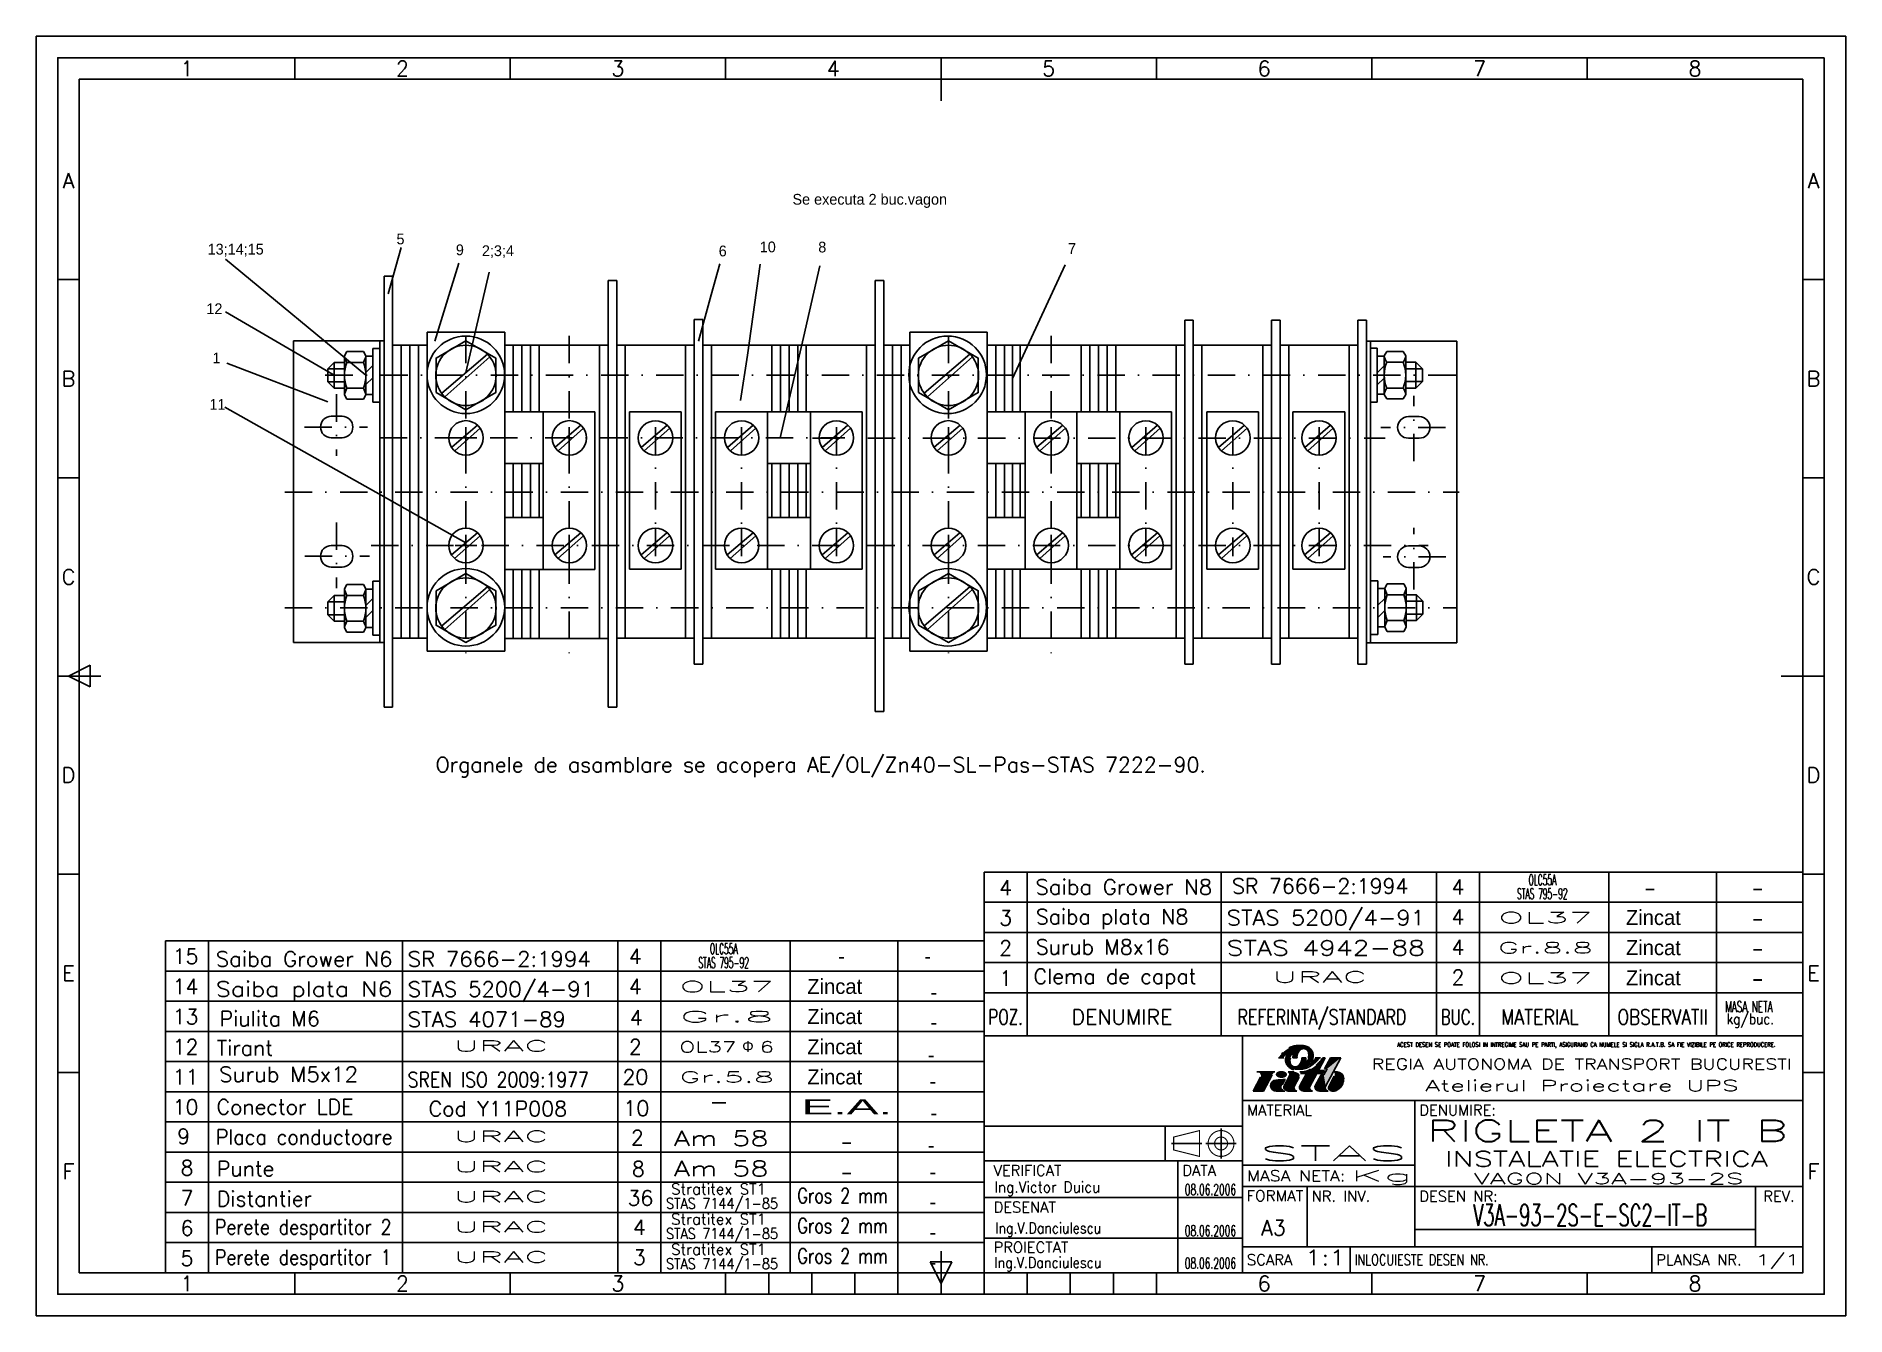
# Model space of a CAD drawing. Header units: millimetres. Extents: x 41 to 461, y 17 to 314.
import ezdxf
from ezdxf.enums import TextEntityAlignment as Align

# ---------------------------------------------------------------- set-up
doc = ezdxf.new("R2010")
doc.units = ezdxf.units.MM
doc.linetypes.add('DASHDOT2', pattern=[12.7, 6.35, -3.175, 0, -3.175])
doc.layers.add('LIN_SUB', color=7, linetype='Continuous')
doc.styles.add('ISO', font='SIMPLEX.SHX')
doc.styles.add('ISOCP', font='SIMPLEX.SHX')
doc.styles.add('ROMANC', font='romanc')

msp = doc.modelspace()

# ---------------------------------------------------------------- texts
at = {"color": 2}
msp.add_text('Se executa 2 buc.vagon', height=2.5, dxfattribs=at).set_placement((216.82, 274.68))
at = {"color": 1}
for s, p in [('13;14;15', (81.08, 263.1)), ('5', (124.91, 265.47)), ('9', (138.69, 262.95)), ('2;3;4', (144.73, 262.74)), ('6', (199.7, 262.68)), ('10', (209.22, 263.62)), ('8', (222.8, 263.59)), ('7', (280.77, 263.25)), ('12', (80.79, 249.27)), ('1', (82.21, 237.86)), ('11', (81.5, 227.07))]:
    msp.add_text(s, height=2.5, dxfattribs=at).set_placement(p)
at = {"color": 50}
for s, width, p, p2 in [('    -    ', 0.666667, (405.34, 114.37), (426.34, 114.37)), ('    -    ', 0.666667, (430.34, 114.37), (451.34, 114.37)), ('    -    ', 0.666667, (430.34, 107.37), (451.34, 107.37)), ('    -    ', 0.666667, (430.34, 100.37), (451.34, 100.37)), ('    -    ', 0.666667, (430.34, 93.37), (451.34, 93.37)), ('E.A.', 2.571429, (218.9, 63.55), (239.9, 63.55)), ('    -    ', 0.666667, (218.9, 55.48), (239.9, 55.48)), ('    -    ', 0.666667, (218.9, 48.48), (239.9, 48.48))]:
    msp.add_text(s, height=3.5, dxfattribs=dict(at, width=width)).set_placement(p, p2, align=Align.FIT)
for s, p in [('Zincat', (416.62, 107.49)), ('Zincat', (416.62, 100.49)), ('-', (228.19, 98.49)), ('-', (248.19, 98.49)), ('Zincat', (416.62, 93.49)), ('Zincat', (226.62, 91.49)), ('-', (249.61, 90.18)), ('Zincat', (226.62, 84.49)), ('-', (249.61, 83.18)), ('Zincat', (226.62, 77.49)), ('-', (249.01, 75.64)), ('Zincat', (226.62, 70.49)), ('-', (249.4, 69.48)), ('-', (249.61, 62.18)), ('-', (249.01, 54.64)), ('-', (249.4, 48.48)), ('-', (249.4, 41.48)), ('-', (249.4, 34.48)), ('-', (249.4, 27.48))]:
    msp.add_text(s, height=3.5, dxfattribs=at).set_placement(p, align=Align.CENTER)
at = {"layer": 'LIN_SUB', "color": 2, "style": 'ISOCP'}
msp.add_text('Organele de asamblare se acopera AE/OL/Zn40-SL-Pas-STAS 7222-90.', height=3.5, dxfattribs=at).set_placement((133.96, 142.95))
for s, p in [('4', (266.29, 114.38)), ('3', (266.29, 107.38)), ('15', (75.96, 98.47)), ('2', (266.29, 100.38)), ('1', (266.29, 93.38)), ('14', (75.96, 91.47)), ('13', (75.96, 84.47)), ('12', (75.96, 77.47)), ('11', (75.96, 70.47)), ('10', (75.96, 63.47)), ('9', (75.49, 56.69)), ('8', (76.29, 49.38)), ('7', (76.29, 42.38)), ('6', (76.29, 35.38)), ('5', (76.29, 28.38))]:
    msp.add_text(s, height=3.5, dxfattribs=at).set_placement(p, align=Align.CENTER)
at = {"layer": 'LIN_SUB', "color": 50, "style": 'ISOCP'}
for s, width, p, p2 in [('Saiba Grower N8', 0.928302, (273.22, 114.56), (314.22, 114.56)), ('STAS 5200/4-91', 1.014706, (317.6, 107.43), (363.6, 107.43)), ('Saiba Grower N6', 0.931818, (82.99, 97.86), (123.99, 97.86)), ('STAS 4942-88', 1.154812, (317.6, 100.43), (363.6, 100.43)), ('Saiba plata N6', 1.037975, (82.99, 90.86), (123.99, 90.86)), (' REFERINTA/STANDARD', 0.666667, (318.29, 84.38), (359.29, 84.38)), ('POZ.', 0.738462, (262.29, 84.38), (270.29, 84.38)), ('BUC.', 0.727273, (367.29, 84.38), (375.29, 84.38)), ('MATERIAL', 0.739726, (381.29, 84.38), (399.29, 84.38)), ('OBSERVATII', 0.736842, (408.29, 84.38), (429.29, 84.38)), ('   -   ', 0.942857, (188.39, 64.68), (210.39, 64.68)), ('Placa conductoare', 0.83959, (82.99, 56.52), (123.99, 56.52)), ('Am 58', 1.257143, (189.27, 56.22), (211.27, 56.22)), ('Am 58', 1.257143, (189.27, 49.22), (211.27, 49.22)), ('Gros 2 mm', 0.7, (217.97, 42.94), (238.97, 42.94)), ('Perete despartitor 2', 0.752294, (82.76, 35.62), (123.76, 35.62)), ('Gros 2 mm', 0.7, (217.97, 35.94), (238.97, 35.94)), ('Perete despartitor 1', 0.773585, (82.76, 28.62), (123.76, 28.62)), ('Gros 2 mm', 0.7, (217.97, 28.94), (238.97, 28.94))]:
    msp.add_text(s, height=3.5, dxfattribs=dict(at, width=width)).set_placement(p, p2, align=Align.FIT)
for s, p in [('SR 7666-2:1994', (318.83, 114.78)), ('Saiba plata N8', (273.29, 107.66)), ('Surub M8x16', (273.29, 100.66)), ('Clema de capat', (272.79, 93.81)), ('Piulita M6', (83.87, 84)), ('Tirant', (83.21, 77.19)), ('Conector LDE', (83.14, 63.53)), ('Cod Y11P008', (132.39, 63.1)), ('Punte', (83.21, 49.19)), ('Distantier', (83.21, 42.19))]:
    msp.add_text(s, height=3.5, dxfattribs=at).set_placement(p)
for s, p in [('4', (371.29, 114.58)), ('4', (371.29, 107.58)), ('4', (180.35, 98.47)), ('4', (371.29, 100.58)), ('2', (371.29, 93.58)), ('4', (180.35, 91.47)), ('4', (180.58, 84.22)), ('DENUMIRE', (293.29, 84.38)), ('2', (180.35, 77.47)), ('20', (180.35, 70.47)), ('10', (180.58, 63.22)), ('2', (180.82, 56.4)), ('8', (181.05, 49.15)), ('36', (181.52, 42.37)), ('4', (181.29, 35.58)), ('3', (181.29, 28.58))]:
    msp.add_text(s, height=3.5, dxfattribs=at).set_placement(p, align=Align.CENTER)
at = {"layer": 'LIN_SUB', "color": 2, "style": 'ISOCP', "width": 0.507692}
for s, p in [('OLC55A', (387.66, 116.72)), ('STAS 795-92', (384.97, 113.5)), ('OLC55A', (197.66, 100.72)), ('STAS 795-92', (194.97, 97.5))]:
    msp.add_text(s, height=2.5, dxfattribs=at).set_placement(p)
at = {"layer": 'LIN_SUB', "color": 2, "style": 'ISOCP'}
for s, width, p, p2 in [('OL37', 2.531507, (380.55, 107.95), (402.55, 107.95)), ('Gr.8.8', 2.1, (380.55, 100.95), (402.55, 100.95)), ('URAC', 2.31, (328.15, 94.18), (350.15, 94.18)), ('OL37', 2.531507, (190.55, 91.95), (212.55, 91.95)), ('OL37', 2.531507, (380.55, 93.95), (402.55, 93.95)), ('MASA NETA', 0.507692, (433.29, 87.28), (444.29, 87.28)), ('Gr.8', 3.186207, (190.55, 84.95), (212.55, 84.95)), ('kg/buc.', 0.796552, (433.63, 84.45), (444.63, 84.45)), ('URAC', 2.31, (138.15, 78.18), (160.15, 78.18)), ('OL37  6', 1.421538, (190.55, 77.95), (212.55, 77.95)), ('Gr.5.8', 2.1, (190.55, 70.95), (212.55, 70.95)), ('URAC', 2.31, (138.15, 57.18), (160.15, 57.18)), ('URAC', 2.31, (138.15, 50.18), (160.15, 50.18)), ('Stratitex ST1', 0.928643, (188.64, 44.97), (210.64, 44.97)), ('URAC', 2.31, (138.15, 43.18), (160.15, 43.18)), ('STAS 7144/1-85', 0.8, (187.46, 41.62), (213.46, 41.62)), ('URAC', 2.31, (138.15, 36.18), (160.15, 36.18)), ('Stratitex ST1', 0.928643, (188.64, 37.97), (210.64, 37.97)), ('STAS 7144/1-85', 0.8, (187.46, 34.62), (213.46, 34.62)), ('URAC', 2.31, (138.15, 29.18), (160.15, 29.18)), ('STAS 7144/1-85', 0.8, (187.46, 27.62), (213.46, 27.62)), ('Stratitex ST1', 0.928643, (188.64, 30.97), (210.64, 30.97))]:
    msp.add_text(s, height=2.5, dxfattribs=dict(at, width=width)).set_placement(p, p2, align=Align.FIT)
at = {"layer": 'LIN_SUB', "color": 50, "style": 'ISOCP'}
for s, width, p in [('SR 7666-2:1994', 1.037975, (127.5, 97.85)), ('STAS 5200/4-91', 1.037975, (127.5, 90.85)), ('STAS 4071-89', 1.037975, (127.5, 83.85)), ('Surub M5x12', 1.037975, (83.76, 71.07)), ('SREN ISO 2009:1977', 0.83959, (127.5, 69.85))]:
    msp.add_text(s, height=3.5, dxfattribs=dict(at, width=width)).set_placement(p)
at = {"layer": 'LIN_SUB', "color": 2, "insert": (205.15, 80.55), "char_height": 2.5, "width": 19.3666, "attachment_point": 1, "style": 'ISOCP'}
msp.add_mtext('{\\fSymbol|b0|i0|c2|p18;F}', dxfattribs=at)

# ---------------------------------------------------------------- blocks, each defined once
blk = doc.blocks.new('a3')
at = {"color": 70}
for p, q in [((-360, 287), (-360, 292)), ((-310, 287), (-310, 292)), ((-260, 287), (-260, 292)), ((-210, 282), (-210, 292)), ((-160, 287), (-160, 292)), ((-110, 287), (-110, 292)), ((-60, 287), (-60, 292)), ((-410, 240.5), (-415, 240.5)), ((-5, 240.5), (-10, 240.5)), ((-410, 194.5), (-415, 194.5)), ((-5, 194.5), (-10, 194.5)), ((-415, 148.5), (-405, 148.5)), ((-412.5, 148.5), (-407.5, 151)), ((-407.5, 146), (-412.5, 148.5)), ((-407.5, 151), (-407.5, 146)), ((-15, 148.5), (-5, 148.5)), ((-410, 102.5), (-415, 102.5)), ((-5, 102.5), (-10, 102.5)), ((-410, 56.5), (-415, 56.5)), ((-5, 56.5), (-10, 56.5)), ((-210, 10), (-210, 15)), ((-360, 5), (-360, 10)), ((-310, 5), (-310, 10)), ((-260, 5), (-260, 10)), ((-250, 5), (-250, 10)), ((-240, 5), (-240, 10)), ((-230, 5), (-230, 10)), ((-220, 5), (-220, 10)), ((-212.5, 12.5), (-207.5, 12.5)), ((-210, 7.5), (-212.5, 12.5)), ((-207.5, 12.5), (-210, 7.5)), ((-210, 10), (-210, 5)), ((-200, 5), (-200, 10)), ((-190, 5), (-190, 10)), ((-180, 5), (-180, 10)), ((-170, 5), (-170, 10)), ((-160, 5), (-160, 10)), ((-110, 5), (-110, 10)), ((-60, 5), (-60, 10)), ((-260, 5), (-160, 5))]:
    blk.add_line(p, q, dxfattribs=at)
at = {"color": 240}
for points in [[(0, 297), (-420, 297), (-420, 0), (0, 0)], [(-5, 292), (-415, 292), (-415, 5), (-5, 5)]]:
    blk.add_lwpolyline(points, close=True, dxfattribs=at)
at = {"color": 70}
blk.add_lwpolyline([(-10, 287), (-410, 287), (-410, 10), (-10, 10)], close=True, dxfattribs=at)
at = {"color": 50}
for s, style, p in [('1', 'ISOCP', (-385, 289.5)), ('2', 'ISO', (-335, 289.5)), ('3', 'ISO', (-285, 289.5)), ('4', 'ISO', (-235, 289.5)), ('5', 'ISO', (-185, 289.5)), ('6', 'ISO', (-135, 289.5)), ('7', 'ISO', (-85, 289.5)), ('8', 'ISO', (-35, 289.5)), ('A', 'ISO', (-412.5, 263.5)), ('A', 'ISO', (-7.5, 263.5)), ('B', 'ISO', (-412.5, 217.5)), ('B', 'ISO', (-7.5, 217.5)), ('C', 'ISO', (-412.5, 171.5)), ('C', 'ISO', (-7.5, 171.5)), ('D', 'ISO', (-412.5, 125.5)), ('D', 'ISO', (-7.5, 125.5)), ('E', 'ISO', (-412.5, 79.5)), ('E', 'ISO', (-7.5, 79.5)), ('F', 'ISO', (-412.5, 33.5)), ('F', 'ISO', (-7.5, 33.5)), ('1', 'ISOCP', (-385, 7.5)), ('2', 'ISO', (-335, 7.5)), ('3', 'ISO', (-285, 7.5)), ('6', 'ISO', (-135, 7.5)), ('7', 'ISO', (-85, 7.5)), ('8', 'ISO', (-35, 7.5))]:
    blk.add_text(s, height=3.5, dxfattribs=dict(at, style=style)).set_placement(p, align=Align.MIDDLE)
blk = doc.blocks.new('ind3_12')
at = {"color": 70}
for p, q in [((0, 55), (-190, 55)), ((-190, 55), (-190, 0)), ((-130, 55), (-130, 0)), ((-130, 40), (0, 40)), ((-190, 26), (-130, 26))]:
    blk.add_line(p, q, dxfattribs=at)
at = {"color": 40}
for p, q in [((-122.56, 46.63), (-126.68, 46.63)), ((-121.71, 49.9), (-120.46, 49.9)), ((-118.05, 46.63), (-119.46, 46.63)), ((-118.34, 49.9), (-117.36, 49.9)), ((-115.18, 46.28), (-116.74, 43.36)), ((-116.7, 46.63), (-116.29, 46.65)), ((-116.6, 46.28), (-115.18, 46.28)), ((-115.31, 49.9), (-116.29, 49.9)), ((-116.29, 46.65), (-115.69, 46.73)), ((-115.69, 46.73), (-115.27, 46.82)), ((-115.27, 46.82), (-114.78, 46.97)), ((-114.78, 46.97), (-114.27, 47.24)), ((-112.77, 46.28), (-114.38, 43.26)), ((-111.94, 49.9), (-113.19, 49.9)), ((-112.95, 48.16), (-112.68, 48.4)), ((-112.77, 46.28), (-111.36, 46.28)), ((-112.68, 48.4), (-112.61, 48.47)), ((-110.84, 49.9), (-112.41, 46.97)), ((-112.41, 46.97), (-110.99, 46.97)), ((-110.84, 49.9), (-111.36, 49.9)), ((-110.99, 46.97), (-111.36, 46.28)), ((-110.41, 47.32), (-111.15, 45.93)), ((-109.64, 49.9), (-111.01, 47.32)), ((-111.01, 47.32), (-110.41, 47.32)), ((-107.23, 49.9), (-110.77, 43.26)), ((-107.23, 49.9), (-109.64, 49.9)), ((-108.78, 46.63), (-108.09, 46.63)), ((-125.82, 45.38), (-127.54, 42.15)), ((-125.13, 42.15), (-127.54, 42.15)), ((-123.11, 45.94), (-125.13, 42.15)), ((-120.23, 42.15), (-122.21, 42.15)), ((-120.12, 44.91), (-120.81, 43.6)), ((-119.12, 45.67), (-120.36, 43.36)), ((-117.39, 42.15), (-119.15, 42.15)), ((-116.85, 45.42), (-118, 43.26)), ((-117.39, 42.15), (-117.72, 42.33)), ((-113.77, 42.15), (-115.53, 42.15)), ((-113.77, 42.15), (-114.1, 42.33)), ((-111.75, 45.93), (-113.13, 43.36)), ((-110.16, 42.15), (-111.92, 42.15)), ((-111.75, 45.93), (-111.15, 45.93)), ((-110.16, 42.15), (-110.49, 42.33)), ((-108.74, 45.59), (-109.99, 43.26))]:
    blk.add_line(p, q, dxfattribs=at)
at = {"color": 240}
for p, q in [((-90, 40), (-90, 6)), ((-130, 34), (-190, 34)), ((-148, 34), (-148, 26)), ((-146.5, 30), (-139.5, 30)), ((-138.5, 30), (-131.5, 30)), ((-135, 33.5), (-135, 26.5)), ((-145, 26), (-145, 0)), ((-130, 25), (-90, 25)), ((-190, 17.5), (-130, 17.5)), ((-130, 20), (0, 20)), ((-115, 20), (-115, 6)), ((-11, 20), (-11, 6)), ((-90, 10), (-11, 10)), ((-190, 8), (-130, 8)), ((-130, 6), (0, 6)), ((-105, 6), (-105, 0)), ((-35, 6), (-35, 0))]:
    blk.add_line(p, q, dxfattribs=at)
at = {"color": 40}
for points in [[(-114.74, 49.9, 0.04888), (-114.64, 50.37, 0.067418), (-114.64, 50.71, 0.012512), (-114.71, 51.12, 0.046313), (-114.74, 51.23, 0.02866), (-114.83, 51.43, 0.04799), (-114.9, 51.53, 0.027533), (-115.01, 51.65, 0.02878), (-115.12, 51.74, 0.020408), (-115.27, 51.85, 0.028785), (-115.38, 51.91, 0.02307), (-115.48, 51.96, 0.025276), (-115.58, 51.99, 0.029587), (-115.69, 52.01, 0.0261), (-115.8, 52.02, 0.034106), (-115.93, 52.02, 0.03305), (-116.05, 52, 0.031407), (-116.17, 51.97, 0.027201), (-116.3, 51.91, 0.027571), (-116.45, 51.82, 0.032433), (-116.58, 51.73, 0.017982), (-116.7, 51.62, 0.025528), (-116.79, 51.53, 0.009898), (-116.89, 51.41, 0.014131), (-116.96, 51.31, 0.005952), (-117.02, 51.22, 0.007874), (-117.06, 51.15, 0.013516), (-117.13, 51.03, 0.012262), (-117.2, 50.9, 0.010996), (-117.25, 50.78, 0.020912), (-117.28, 50.71, 0.006638), (-117.28, 50.69, 0.003922), (-117.3, 50.64, 0.014081), (-117.33, 50.52, 0.011261), (-117.36, 50.37, 0.018498), (-117.36, 50.34, 0.00311), (-117.38, 50.18, 0.039527), (-117.38, 50.07, 0.0256), (-117.36, 49.9)], [(-113.68, 49.9, 0.047001), (-113.61, 50.39, 0.072657), (-113.64, 50.71, 0.024176), (-113.81, 51.3, 0.05712), (-113.92, 51.53, 0.02409), (-114.05, 51.71, 0.014395), (-114.28, 51.99, 0.046768), (-114.45, 52.15, 0.031027), (-114.74, 52.35)], [(-119.97, 49.9, 0.047001), (-120.05, 49.4, 0.072657), (-120.01, 49.08, 0.024176), (-119.84, 48.49, 0.05712), (-119.73, 48.26, 0.02409), (-119.6, 48.09, 0.014395), (-119.38, 47.81, 0.046768), (-119.2, 47.65, 0.031027), (-118.91, 47.44)], [(-118.91, 49.9, 0.04888), (-119.02, 49.43, 0.067418), (-119.01, 49.08, 0.012512), (-118.94, 48.67, 0.046313), (-118.91, 48.56, 0.02866), (-118.82, 48.37, 0.04799), (-118.75, 48.26, 0.027533), (-118.64, 48.15, 0.02878), (-118.53, 48.05, 0.020408), (-118.39, 47.95, 0.028785), (-118.28, 47.88, 0.02307), (-118.17, 47.84, 0.025276), (-118.07, 47.8, 0.029587), (-117.97, 47.78, 0.0261), (-117.85, 47.77, 0.034106), (-117.73, 47.77, 0.03305), (-117.6, 47.79, 0.031407), (-117.48, 47.83, 0.027201), (-117.36, 47.88, 0.027571), (-117.2, 47.97, 0.032433), (-117.07, 48.06, 0.017982), (-116.95, 48.18, 0.025528), (-116.87, 48.26, 0.009898), (-116.76, 48.39, 0.014131), (-116.7, 48.48, 0.005952), (-116.63, 48.57, 0.007874), (-116.59, 48.64, 0.013516), (-116.52, 48.76, 0.012262), (-116.45, 48.9, 0.010996), (-116.4, 49.02, 0.020912), (-116.38, 49.08, 0.006638), (-116.37, 49.11, 0.003922), (-116.35, 49.16, 0.014081), (-116.32, 49.28, 0.011261), (-116.29, 49.42, 0.018498), (-116.29, 49.45, 0.00311), (-116.27, 49.61, 0.039527), (-116.27, 49.73, 0.0256), (-116.29, 49.9)]]:
    blk.add_lwpolyline(points, format="xyb", dxfattribs=at)
at = {"color": 40, "flags": 128}
blk.add_lwpolyline([(-108.71, 42.18, 0.07519), (-108.1, 42.37, 0.103495), (-107.27, 43.01, 0.091904), (-106.74, 43.94, 0.085107), (-106.54, 45.08, 0.085107)], format="xyb", dxfattribs=at)
at = {"color": 240}
for points in [[(-146, 31.5, 0.25, 0.25, 0), (-140, 33, 0.25, 0.25, 0), (-140, 27, 0.25, 0.25, 0), (-146, 28.5, 0.25, 0.25, 0)], [(-135, 31.5, 0.25, 0.25, 1), (-135, 28.5, 0.25, 0.25, 1)]]:
    blk.add_lwpolyline(points, format="xyseb", close=True, dxfattribs=at)
blk.add_lwpolyline([(-135, 33, 0.25, 0.25, 1), (-135, 27, 0.25, 0.25, 1), (-135, 33, 0.25, 0.25, 1)], format="xyseb", dxfattribs=at)
at = {"color": 40}
for centre, radius, start, end in [((-96.55, 26.7), 34.29, 134.6817, 135.4865), ((-117.71, 49.53), 2.3, 144.0002, 170.76), ((-117.8, 49.83), 2.74, 113.911, 122.24), ((-115.81, 45.34), 7.65, 108.9325, 113.911), ((-115.07, 49.86), 3.27, 161.7905, 179.2848), ((-117.59, 50.52), 2.17, 96.8211, 108.9325), ((-116.41, 40.67), 12.1, 91.6964, 96.8211), ((-116.61, 47.25), 5.51, 78.6042, 91.6964), ((-116, 50.28), 2.42, 58.8019, 78.6042), ((-119.73, 46), 0.689, 331.9275, 66.4849), ((-117.66, 49.52), 2.42, 238.8019, 258.6042), ((-118.58, 49.94), 3.27, 341.7905, 359.2848), ((-115.94, 50.27), 2.3, 324.0002, 350.76), ((-145.94, 81.79), 47.13, 315, 315.973), ((-113.12, 49.86), 0.893, 316.8981, 318.6566), ((-115.09, 51.98), 4.23, 315.973, 321.3402), ((-122.28, 57.73), 13.43, 321.3402, 324.353), ((-108.09, 45.08), 1.55, 0, 90), ((-122.21, 43.44), 1.29, 94.5979, 270), ((-177.94, 750.15), 707.62, 274.50891, 274.68697), ((-120.23, 42.84), 0.689, 201.8729, 270), ((-119.75, 43.03), 0.689, 151.9275, 234.4615), ((-119.15, 43.87), 1.72, 234.4615, 270), ((-117.39, 42.94), 0.689, 151.9275, 241.9275), ((-116.14, 43.03), 0.689, 151.9275, 234.4615), ((-115.53, 43.87), 1.72, 234.4615, 270), ((-113.78, 42.94), 0.689, 151.9275, 241.9275), ((-112.52, 43.03), 0.689, 151.9275, 234.4615), ((-111.92, 43.87), 1.72, 234.4615, 270), ((-110.16, 42.94), 0.689, 151.9275, 241.9275), ((-109.38, 42.94), 0.689, 151.9275, 242.7821), ((-108.99, 43.7), 1.55, 242.7821, 280.2311)]:
    blk.add_arc(centre, radius, start, end, dxfattribs=at)
blk.add_point((0, 0))
for points in [[(-121.71, 49.9), (-120.46, 49.9), (-121.21, 50.52), (-120.18, 50.33)], [(-121.21, 50.52), (-120.18, 50.33), (-120.72, 51.03), (-119.93, 50.59)], [(-120.72, 51.03), (-119.93, 50.59), (-120.22, 51.49), (-119.57, 50.88)], [(-120.22, 51.49), (-119.57, 50.88), (-119.6, 51.93), (-118.18, 50.88)], [(-119.84, 50.38), (-118.6, 50.45), (-119.97, 49.9), (-118.91, 49.9)], [(-119.57, 50.88), (-118.18, 50.88), (-119.84, 50.38), (-118.6, 50.45)], [(-119.6, 51.93), (-118.18, 50.88), (-118.87, 52.35), (-118.18, 50.88)], [(-118.87, 52.35), (-118.18, 50.88), (-118.21, 52.6), (-118.18, 50.88)], [(-117.31, 50.61), (-118.27, 50.54), (-117.37, 50.27), (-118.32, 50.22)], [(-117.09, 51.1), (-118.18, 50.88), (-117.31, 50.61), (-118.27, 50.54)], [(-118.21, 52.6), (-118.18, 50.88), (-117.81, 52.68), (-118.18, 50.88)], [(-116.87, 52.76), (-118.18, 50.88), (-116.31, 52.75), (-118.18, 50.88)], [(-117.81, 52.68), (-118.18, 50.88), (-116.87, 52.76), (-118.18, 50.88)], [(-116.08, 51.99), (-116.31, 52.75), (-116.62, 51.7), (-118.18, 50.88)], [(-116.62, 51.7), (-118.18, 50.88), (-117.09, 51.1), (-118.18, 50.88)], [(-115.84, 51.99), (-116.08, 51.99), (-116.32, 51.86)], [(-116.31, 52.75), (-115.41, 52.63), (-115.84, 52.71)], [(-115.54, 51.98), (-115.41, 52.63), (-116.08, 51.99), (-116.31, 52.75)], [(-115.84, 51.99), (-115.54, 51.98), (-115.91, 51.97), (-115.51, 51.96)], [(-115.73, 51.96), (-115.33, 51.85), (-115.51, 51.96)], [(-115.09, 51.72), (-114.87, 52.42), (-115.54, 51.98), (-115.41, 52.63)], [(-115.41, 52.63), (-114.87, 52.42), (-115.11, 52.53)], [(-114.87, 51.48), (-114.18, 51.87), (-115.09, 51.72), (-114.87, 52.42)], [(-114.87, 52.42), (-114.18, 51.87), (-114.48, 52.17)], [(-114.68, 50.99), (-113.86, 51.41), (-114.87, 51.48), (-114.18, 51.87)], [(-114.63, 50.55), (-113.67, 50.85), (-114.68, 50.99), (-113.86, 51.41)], [(-114.65, 50.25), (-113.62, 50.26), (-114.63, 50.55), (-113.67, 50.85)], [(-113.67, 50.85), (-113.62, 50.26), (-113.61, 50.56)], [(-126.68, 46.63), (-122.56, 46.63), (-126.26, 46.53), (-122.84, 46.34)], [(-126.26, 46.53), (-122.84, 46.34), (-125.96, 46.29), (-123.05, 46.05)], [(-123.05, 46.05), (-125.96, 46.29), (-123.11, 45.94), (-125.77, 45.87)], [(-122.2, 46.34), (-122.22, 45.73), (-122.28, 46.18), (-122.28, 45.84)], [(-122.07, 46.5), (-122.04, 45.53), (-122.2, 46.34), (-122.22, 45.73)], [(-121.94, 46.59), (-121.9, 45.43), (-122.07, 46.5), (-122.04, 45.53)], [(-121.78, 46.68), (-121.71, 45.34), (-121.94, 46.59), (-121.9, 45.43)], [(-121.62, 46.75), (-121.56, 45.28), (-121.78, 46.68), (-121.71, 45.34)], [(-121.46, 46.79), (-121.43, 45.25), (-121.62, 46.75), (-121.56, 45.28)], [(-121.33, 46.82), (-121.31, 45.23), (-121.46, 46.79), (-121.43, 45.25)], [(-121.21, 46.83), (-121.2, 45.22), (-121.33, 46.82), (-121.31, 45.23)], [(-121.21, 46.83), (-121.1, 46.84), (-121.09, 45.21)], [(-121.09, 45.21), (-120.9, 45.21), (-121.21, 46.83), (-121.2, 45.22)], [(-121.1, 46.84), (-120.91, 46.84), (-121.09, 45.21), (-120.9, 45.21)], [(-120.9, 45.21), (-120.91, 46.84), (-120.81, 45.22), (-120.81, 46.83)], [(-120.81, 45.22), (-120.81, 46.83), (-120.68, 45.23), (-120.69, 46.82)], [(-120.68, 45.23), (-120.69, 46.82), (-120.56, 45.25), (-120.55, 46.79)], [(-120.56, 45.25), (-120.55, 46.79), (-120.42, 45.29), (-120.43, 46.76)], [(-120.42, 45.29), (-120.43, 46.76), (-120.27, 45.34), (-120.27, 46.7)], [(-120.27, 45.34), (-120.27, 46.7), (-120.14, 45.41), (-120.13, 46.63)], [(-120.14, 45.41), (-120.13, 46.63), (-119.97, 45.52), (-119.99, 46.54)], [(-119.97, 49.9), (-118.91, 49.9), (-120.05, 49.4), (-119, 49.53)], [(-120.05, 49.4), (-119, 49.53), (-119.94, 48.79), (-119, 49.02)], [(-120.05, 49.4), (-119.94, 48.79), (-120.04, 49.24)], [(-120.04, 49.24), (-119.94, 48.79), (-120.03, 49.13)], [(-119.97, 45.52), (-119.99, 46.54), (-119.84, 45.65), (-119.88, 46.44)], [(-119.94, 48.79), (-119, 49.02), (-119.72, 48.25), (-118.92, 48.6)], [(-119.84, 45.65), (-119.88, 46.44), (-119.74, 45.8), (-119.77, 46.3)], [(-119.74, 45.8), (-119.77, 46.3), (-119.71, 45.9), (-119.72, 46.2)], [(-119.72, 48.25), (-118.92, 48.6), (-119.33, 47.76), (-118.75, 48.27)], [(-119.72, 46.2), (-119.71, 45.9), (-119.7, 46.13), (-119.69, 46.02)], [(-119.46, 46.63), (-118.05, 46.63), (-119.08, 46.21), (-117.05, 46.31)], [(-119.33, 47.76), (-118.75, 48.27), (-118.77, 47.37), (-118.43, 47.98)], [(-119.25, 46.4), (-119.09, 46.04), (-119.08, 46.21)], [(-119.08, 46.21), (-117.05, 46.31), (-119.12, 45.67), (-116.78, 45.9)], [(-118.77, 47.37), (-118.43, 47.98), (-118.32, 47.19), (-118.12, 47.82)], [(-117.37, 50.27), (-118.32, 50.22), (-117.36, 49.9), (-118.34, 49.9)], [(-118.32, 47.19), (-118.12, 47.82), (-117.71, 47.07), (-117.72, 47.77)], [(-118.05, 46.63), (-117.05, 46.31), (-117.7, 46.59), (-117.41, 46.5)], [(-117.71, 47.07), (-117.72, 47.77), (-117.14, 47.03), (-117.33, 47.9)], [(-117.14, 47.03), (-117.33, 47.9), (-116.45, 47.06), (-117.04, 48.09)], [(-117.05, 46.31), (-116.78, 45.9), (-116.88, 46.12)], [(-116.45, 47.06), (-117.04, 48.09), (-115.94, 47.1), (-116.74, 48.42)], [(-116.7, 48.48), (-115.12, 47.31), (-116.74, 48.42)], [(-116.7, 48.48), (-116.7, 48.48), (-116.74, 48.42)], [(-115.94, 47.1), (-116.74, 48.42), (-115.12, 47.31), (-116.74, 48.42)], [(-115.18, 46.28), (-112.77, 46.28), (-116.74, 43.36), (-114.38, 43.26)], [(-116.45, 48.9), (-115.12, 47.31), (-116.7, 48.48)], [(-116.22, 46.66), (-116.7, 46.63), (-116.6, 46.28)], [(-116.6, 46.28), (-111.36, 46.28), (-116.22, 46.66), (-112.41, 46.97)], [(-116.4, 49.03), (-115.48, 48.92), (-116.45, 48.9), (-115.12, 47.31)], [(-116.29, 49.44), (-115.35, 49.44), (-116.4, 49.03), (-115.48, 48.92)], [(-116.29, 49.9), (-115.31, 49.9), (-116.29, 49.44), (-115.35, 49.44)], [(-116.22, 46.66), (-115.25, 46.82), (-115, 46.76)], [(-115.48, 48.92), (-114.09, 48.92), (-115.01, 49.4), (-113.85, 49.33)], [(-115.48, 48.92), (-114.59, 48.13), (-115.12, 47.31)], [(-115.48, 48.92), (-114.09, 48.92), (-114.18, 47.78), (-115.12, 47.31)], [(-115.25, 46.82), (-114.79, 46.97), (-115, 46.76)], [(-115.01, 49.4), (-113.85, 49.33), (-114.75, 49.87), (-113.72, 49.72)], [(-115, 46.76), (-115, 46.76), (-114.79, 46.97), (-114.45, 46.8)], [(-114.35, 47.19), (-112.41, 46.97), (-114.79, 46.97), (-114.45, 46.8)], [(-114.75, 49.87), (-113.72, 49.72), (-114.65, 50.25), (-113.62, 50.26)], [(-114.09, 48.92), (-114.18, 47.78), (-114.59, 48.13)], [(-113.9, 47.46), (-112.41, 46.97), (-114.35, 47.19), (-112.41, 46.97)], [(-114.09, 48.92), (-113.61, 48.17), (-114.18, 47.78)], [(-113.69, 49.23), (-112.95, 48.75), (-114.09, 48.92), (-113.61, 48.17)], [(-113.49, 47.75), (-113.9, 47.46), (-112.41, 46.97)], [(-113.4, 49.55), (-112.44, 49.28), (-113.69, 49.23), (-112.95, 48.75)], [(-113.03, 48.1), (-112.41, 46.97), (-113.49, 47.75), (-112.41, 46.97)], [(-113.19, 49.9), (-111.94, 49.9), (-113.4, 49.55), (-112.44, 49.28)], [(-112.65, 48.42), (-112.41, 46.97), (-113.03, 48.1), (-112.41, 46.97)], [(-112.22, 48.86), (-112.41, 46.97), (-112.65, 48.42), (-112.41, 46.97)], [(-111.36, 49.9), (-110.84, 49.9), (-111.76, 49.37), (-112.41, 46.97)], [(-111.76, 49.37), (-112.41, 46.97), (-112.22, 48.86), (-112.41, 46.97)], [(-112.41, 46.97), (-110.99, 46.97), (-111.36, 46.28)], [(-110.41, 47.32), (-107.23, 49.9), (-111.15, 45.93), (-110.73, 43.34)], [(-109.64, 49.9), (-107.23, 49.9), (-111.01, 47.32), (-110.41, 47.32)], [(-108.78, 46.63), (-108.43, 46.63), (-108.69, 46.43), (-108.49, 46.44)], [(-108.74, 45.59), (-108.09, 46.63), (-108.66, 45.8)], [(-108.74, 45.59), (-106.98, 46.16), (-108.09, 46.63)], [(-108.69, 46.43), (-108.49, 46.44), (-108.64, 46.23), (-108.56, 46.21)], [(-108.43, 46.63), (-108.63, 46.02), (-108.09, 46.63), (-108.66, 45.8)], [(-108.66, 45.8), (-108.66, 45.8), (-108.43, 46.63), (-108.63, 46.02)], [(-108.64, 46.23), (-108.56, 46.21), (-108.63, 46.02)], [(-108.09, 46.63), (-106.98, 46.16), (-107.61, 46.55), (-107.23, 46.37)], [(-125.82, 45.38), (-123.11, 45.94), (-127.54, 42.15), (-125.13, 42.15)], [(-125.76, 45.63), (-123.11, 45.94), (-125.82, 45.38)], [(-125.77, 45.87), (-123.11, 45.94), (-125.76, 45.63), (-123.11, 45.94)], [(-123.17, 44.3), (-120.81, 43.6), (-123.49, 43.38), (-120.95, 43.16)], [(-123.17, 44.3), (-123.49, 43.38), (-123.29, 44.14), (-123.45, 43.79)], [(-123.49, 43.38), (-120.95, 43.16), (-123.49, 43.38), (-120.87, 42.58)], [(-123.49, 43.38), (-123.1, 42.51), (-123.42, 43), (-123.25, 42.69)], [(-123.49, 43.38), (-120.87, 42.58), (-123.1, 42.51), (-120.62, 42.27)], [(-122.31, 44.73), (-120.12, 44.91), (-123.17, 44.3), (-120.81, 43.6)], [(-122.31, 44.73), (-123.17, 44.3), (-122.7, 44.64), (-123.04, 44.43)], [(-123.1, 42.51), (-122.21, 42.15), (-122.93, 42.37), (-122.61, 42.22)], [(-123.1, 42.51), (-120.62, 42.27), (-122.21, 42.15), (-120.23, 42.15)], [(-122.28, 46.18), (-122.28, 45.84), (-122.31, 46.03)], [(-120.42, 42.88), (-120.36, 43.36), (-120.43, 43.1)], [(-120.36, 43.36), (-116.85, 45.42), (-120.42, 42.88), (-118, 43.26)], [(-120.42, 42.88), (-118, 43.26), (-120.15, 42.47), (-118.06, 42.75)], [(-120.15, 42.47), (-120.42, 42.88), (-120.32, 42.64)], [(-119.12, 45.67), (-116.78, 45.9), (-120.36, 43.36), (-116.85, 45.42)], [(-120.15, 42.47), (-118.06, 42.75), (-119.15, 42.15), (-117.72, 42.33)], [(-119.15, 42.15), (-120.15, 42.47), (-119.72, 42.25)], [(-119.15, 42.15), (-117.72, 42.33), (-117.39, 42.15)], [(-118.02, 43.03), (-117.9, 42.55), (-118.06, 42.75)], [(-116.78, 45.9), (-116.85, 45.42), (-116.77, 45.67)], [(-116.74, 43.36), (-116.81, 42.88), (-116.82, 43.14)], [(-116.74, 43.36), (-114.38, 43.26), (-116.81, 42.88), (-114.44, 42.75)], [(-116.52, 42.46), (-116.81, 42.88), (-116.71, 42.66)], [(-116.81, 42.88), (-114.44, 42.75), (-116.52, 42.46), (-114.12, 42.34)], [(-115.53, 42.15), (-116.54, 42.47), (-116.1, 42.25)], [(-116.52, 42.46), (-114.12, 42.34), (-115.53, 42.15), (-113.77, 42.15)], [(-114.42, 42.94), (-114.29, 42.55), (-114.44, 42.75)], [(-114.36, 43.31), (-114.4, 43.15), (-114.38, 43.26)], [(-113.13, 43.36), (-113.19, 42.89), (-113.2, 43.13)], [(-113.13, 43.36), (-110.77, 43.26), (-113.19, 42.89)], [(-113.19, 42.89), (-110.77, 43.26), (-110.82, 42.72)], [(-112.92, 42.47), (-113.19, 42.89), (-113.1, 42.66)], [(-113.19, 42.89), (-110.82, 42.72), (-112.92, 42.47)], [(-111.75, 45.93), (-111.15, 45.93), (-113.13, 43.36), (-110.77, 43.26)], [(-112.92, 42.47), (-110.82, 42.72), (-111.92, 42.15)], [(-111.92, 42.15), (-112.92, 42.47), (-112.49, 42.25)], [(-110.82, 42.72), (-111.92, 42.15), (-110.49, 42.33)], [(-110.49, 42.33), (-110.16, 42.15), (-111.92, 42.15)], [(-111.15, 45.93), (-110.77, 43.26), (-110.73, 43.34)], [(-110.8, 42.98), (-110.66, 42.53), (-110.82, 42.72)], [(-110.73, 43.34), (-110.78, 43.14), (-110.77, 43.26)], [(-109.99, 43.26), (-110.04, 42.73), (-110.07, 42.99)], [(-110.04, 42.73), (-109.99, 43.26), (-109.7, 42.32)], [(-109.7, 42.32), (-110.04, 42.73), (-109.91, 42.5)], [(-109.99, 43.26), (-108.74, 45.59), (-106.74, 43.94)], [(-109.99, 43.26), (-107.27, 43.01), (-106.74, 43.94)], [(-109.99, 43.26), (-108.1, 42.37), (-107.27, 43.01)], [(-109.99, 43.26), (-108.71, 42.18), (-108.1, 42.37)], [(-109.99, 43.26), (-109.7, 42.32), (-108.71, 42.18)], [(-108.71, 42.18), (-109.7, 42.32), (-109.23, 42.17)], [(-109.7, 42.32), (-109.7, 42.32), (-108.71, 42.18)], [(-108.74, 45.59), (-106.54, 45.08), (-106.98, 46.16)], [(-108.74, 45.59), (-106.74, 43.94), (-106.54, 45.08)], [(-107.27, 43.01), (-108.1, 42.37), (-107.66, 42.64)], [(-106.74, 43.94), (-107.27, 43.01), (-106.96, 43.45)], [(-106.98, 46.16), (-106.54, 45.08), (-106.83, 45.98), (-106.62, 45.57)], [(-106.54, 45.08), (-106.74, 43.94), (-106.59, 44.51)]]:
    blk.add_solid(points, dxfattribs=at)
at = {"color": 40, "style": 'ISO', "width": 0.77078}
blk.add_text('ACEST DESEN SE POATE FOLOSI IN INTREGIME SAU PE PARTI, ASIGURAND CA NUMELE SI SIGLA R.A.T.B. SA FIE VIZIBILE PE ORICE REPRODUCERE.', height=1, dxfattribs=at).set_placement((-94.13, 52.45), (-6.3, 52.45), align=Align.FIT)
at = {"color": 240}
for s, style, width, p, p2 in [('REGIA AUTONOMA DE TRANSPORT BUCURESTI', 'ROMANC', 1.063101, (-100.04, 47.17), (-2.58, 47.17)), ('Atelierul Proiectare UPS', 'ROMANC', 1.425107, (-87.65, 42.18), (-14.86, 42.18)), ('MASA NETA:', 'ISO', 1.009422, (-129, 21.25), (-106.17, 21.25)), ('FORMAT', 'ISO', 0.917397, (-129.11, 16.61), (-115.89, 16.61)), ('INLOCUIESTE DESEN NR.', 'ISO', 0.687691, (-104, 1.75), (-72.89, 1.75))]:
    blk.add_text(s, height=2.5, dxfattribs=dict(at, style=style, width=width)).set_placement(p, p2, align=Align.FIT)
at = {"color": 240, "style": 'ISO'}
for s, p in [('MATERIAL', (-129, 36.5)), ('DENUMIRE:', (-89, 36.5)), ('VERIFICAT', (-187.81, 22.5)), ('DATA', (-144, 22.5)), ('NR. INV.', (-114, 16.5)), ('DESEN NR:', (-89, 16.5)), ('DESENAT', (-187.81, 13.97)), ('PROIECTAT', (-187.81, 4.66)), ('SCARA', (-129, 1.75)), ('PLANSA NR.', (-34, 1.75))]:
    blk.add_text(s, height=2.5, dxfattribs=at).set_placement(p)
blk.add_text('REV.', height=2.5, dxfattribs=at).set_placement((-5.5, 17.75), align=Align.MIDDLE)
at = {"color": 50, "style": 'ISO'}
for tag, height, width, p, p2 in [('MATERIAL', 3.5, 1.837708, (-127.1, 31.84), (-91.87, 31.84)), ('STAS_MATERIAL', 3.5, 2.784754, (-126.09, 25.95), (-91.75, 25.95)), ('ANSAMBLU', 3.5, 2.48631, (-83.01, 24.67), (-8.01, 24.67)), ('VERIFICAT', 2.5, 0.86708, (-187.61, 18.63), (-163.04, 18.63)), ('DESENAT', 2.5, 1.026691, (-187.39, 9.14), (-162.83, 9.14)), ('SCARA', 3.5, 1.565143, (-115.5, 1.75), (-106.11, 1.75)), ('PROIECTAT', 2.5, 1.037581, (-187.61, 1.12), (-162.78, 1.12))]:
    blk.add_attdef(tag, text='', height=height, dxfattribs=dict(at, width=width)).set_placement(p, p2, align=Align.FIT)
at = {"color": 70, "style": 'ISO'}
for tag, width, p, p2 in [('DENUMIRE_DESEN', 1.844561, (-87.29, 30.44), (-3.41, 30.44)), ('NUMAR_DESEN', 1.112195, (-76.49, 10.87), (-22.2, 10.87))]:
    blk.add_attdef(tag, text='', height=5, dxfattribs=dict(at, width=width)).set_placement(p, p2, align=Align.FIT)
at = {"color": 240, "style": 'ISO'}
for tag, width, p, p2 in [('MASA', 3.701178, (-105.03, 21.25), (-90.49, 21.25)), ('SUBANSAMBLU', 3.628523, (-76.35, 20.58), (-13.71, 20.58)), ('DATA', 0.588678, (-143.42, 18.04), (-131.51, 18.04)), ('DATA', 0.588678, (-143.42, 8.49), (-131.51, 8.49)), ('PLANSA', 1.983142, (-10.91, 1.75), (-0.76, 1.75)), ('DATA', 0.588678, (-143.42, 0.97), (-131.51, 0.97))]:
    blk.add_attdef(tag, text='', height=2.5, dxfattribs=dict(at, width=width)).set_placement(p, p2, align=Align.FIT)
at = {"color": 50, "style": 'ISO'}
blk.add_attdef('FORMAT', text='', height=3.5, dxfattribs=at).set_placement((-122.83, 8.67), align=Align.CENTER)
at = {"color": 240, "style": 'ISO'}
blk.add_attdef('NUME_DWG', (-87.2, 6.95), '', height=2.5, dxfattribs=at)

# ---------------------------------------------------------------- linework, layer by layer
at = {"color": 1}
for p, q in [((122.97, 254.02), (125.96, 264.77)), ((117.82, 235.07), (85.19, 262.03)), ((137.69, 255.61), (139.38, 261.13)), ((197.96, 253.76), (199.96, 260.93)), ((206.38, 239.73), (209.35, 260.9)), ((219.34, 243.86), (223.18, 260.51)), ((267.85, 234.32), (280.14, 260.71)), ((146.4, 259.02), (141.02, 235.72)), ((133.83, 242.99), (137.69, 255.61)), ((194.97, 243.01), (197.96, 253.76)), ((110.44, 235.07), (85.19, 249.78)), ((219.34, 243.86), (213.97, 220.57)), ((206.38, 239.73), (204.77, 229.26)), ((108.94, 228.93), (85.52, 237.87)), ((85.1, 227.68), (141.02, 196.23))]:
    msp.add_line(p, q, dxfattribs=at)
at = {"color": 2}
for p, q in [((122.02, 258.06), (122.02, 158.06)), ((122.02, 258.06), (124.02, 258.06)), ((124.02, 258.06), (124.02, 158.06)), ((174.02, 257.06), (174.02, 171.06)), ((174.02, 257.06), (176.02, 257.06)), ((176.02, 247.8), (176.02, 257.06)), ((236.02, 257.06), (236.02, 225.06)), ((236.02, 257.06), (238.02, 257.06)), ((238.02, 257.06), (238.02, 225.06)), ((176.02, 243.06), (176.02, 248.06)), ((194.02, 248.06), (194.02, 226.57)), ((194.02, 248.06), (196.02, 248.06)), ((196.02, 248.06), (196.02, 226.57)), ((307.85, 247.9), (307.85, 226.57)), ((307.85, 247.9), (309.85, 247.9)), ((309.85, 247.9), (309.85, 226.57)), ((328.02, 247.9), (328.02, 225.06)), ((328.02, 247.9), (330.02, 247.9)), ((330.02, 247.9), (330.02, 225.06)), ((348.02, 247.9), (348.02, 168.06)), ((348.02, 247.9), (350.02, 247.9)), ((350.02, 247.9), (350.02, 168.06)), ((132.02, 245.06), (132.02, 214.06)), ((150.02, 245.06), (132.02, 245.06)), ((150.02, 245.06), (150.02, 171.06)), ((238.02, 245.06), (238.02, 225.06)), ((262.02, 245.06), (244.02, 245.06)), ((244.02, 245.06), (244.02, 214.06)), ((262.02, 245.06), (262.02, 171.06)), ((101.02, 243.07), (101.02, 173.07)), ((101.02, 243.07), (122.02, 243.07)), ((112.82, 239.56), (113.41, 240.59)), ((112.82, 239.56), (112.82, 230.57)), ((117.23, 240.59), (113.41, 240.59)), ((117.82, 239.56), (117.23, 240.59)), ((117.82, 239.56), (117.82, 230.57)), ((117.82, 239.52), (117.82, 230.64)), ((119.42, 239.52), (117.82, 239.52)), ((119.42, 241.33), (119.42, 228.83)), ((121.02, 241.33), (119.42, 241.33)), ((119.42, 239.52), (119.42, 230.64)), ((121.02, 243.07), (121.02, 173.07)), ((121.02, 241.33), (121.02, 228.83)), ((122.02, 243.07), (122.02, 173.07)), ((126.02, 242.06), (124.02, 242.06)), ((126.02, 242.06), (126.02, 174.06)), ((128.02, 242.06), (126.02, 242.06)), ((128.02, 242.06), (128.02, 174.06)), ((130.02, 242.06), (128.02, 242.06)), ((130.02, 242.06), (130.02, 174.06)), ((132.02, 242.06), (130.02, 242.06)), ((132.02, 243.06), (132.02, 173.06)), ((146, 239.99), (135.4, 230.9)), ((150.02, 243.06), (150.02, 214.06)), ((174.02, 242.06), (150.02, 242.06)), ((152.02, 242.06), (152.02, 226.57)), ((154.02, 242.06), (154.02, 226.57)), ((156.02, 242.06), (156.02, 226.57)), ((158.02, 242.06), (158.02, 226.57)), ((172.02, 242.06), (172.02, 174.02)), ((176.02, 225.06), (176.02, 243.06)), ((176.02, 242.06), (194.02, 242.06)), ((178.02, 225.06), (178.02, 242.06)), ((178.02, 242.06), (178.02, 225.06)), ((192.02, 242.06), (192.02, 226.57)), ((196.02, 242.06), (214.02, 242.06)), ((198.02, 225.06), (198.02, 242.06)), ((212.02, 242.06), (212.02, 226.57)), ((214.02, 242.06), (236.02, 242.06)), ((214.02, 242.06), (214.02, 226.57)), ((214.02, 242.06), (214.02, 226.57)), ((216.02, 242.06), (216.02, 226.57)), ((218.02, 242.06), (218.02, 226.57)), ((220.02, 226.57), (220.02, 242.06)), ((234.02, 242.06), (234.02, 225.07)), ((236.02, 243.06), (236.02, 225.07)), ((238.02, 242.06), (238.02, 174.06)), ((244.02, 242.06), (238.02, 242.06)), ((240.02, 242.06), (240.02, 174.06)), ((242.02, 242.06), (242.02, 174.06)), ((244.02, 243.06), (244.02, 173.06)), ((244.02, 242.06), (244.02, 174.06)), ((258, 239.99), (247.4, 230.9)), ((267.85, 242.06), (262.02, 242.06)), ((264.02, 226.57), (264.02, 242.06)), ((266.02, 226.57), (266.02, 242.06)), ((267.85, 242.06), (267.85, 226.57)), ((267.85, 242.06), (267.85, 226.57)), ((267.85, 242.06), (267.85, 226.57)), ((267.85, 242.06), (285.85, 242.06)), ((269.68, 242.07), (269.68, 226.57)), ((283.85, 242.06), (283.85, 226.57)), ((285.85, 242.06), (285.85, 226.57)), ((285.85, 242.06), (289.85, 242.06)), ((287.85, 226.57), (287.85, 242.06)), ((289.85, 226.57), (289.85, 242.06)), ((289.85, 242.06), (307.85, 242.06)), ((291.85, 226.57), (291.85, 242.06)), ((305.85, 242.06), (305.85, 226.57)), ((309.85, 242.06), (311.85, 242.06)), ((311.85, 242.06), (311.85, 226.57)), ((311.85, 242.06), (311.85, 226.57)), ((311.85, 242.06), (326.02, 242.06)), ((326.02, 242.06), (326.02, 225.07)), ((326.02, 242.06), (328.02, 242.06)), ((328.02, 242.06), (328.02, 226.56)), ((330.02, 242.06), (330.02, 174.06)), ((330.02, 242.06), (348.02, 242.06)), ((332.02, 242.06), (332.02, 225.07)), ((346.02, 242.06), (346.02, 226.57)), ((350.95, 242.98), (350.02, 242.98)), ((361.02, 242.98), (350.95, 242.98)), ((350.95, 242.98), (351, 172.98)), ((350.95, 242.98), (351, 172.98)), ((350.95, 241.35), (352.55, 241.35)), ((352.55, 228.85), (352.55, 241.35)), ((352.55, 239.54), (354.15, 239.54)), ((352.55, 230.66), (352.55, 239.54)), ((354.15, 239.61), (354.74, 240.63)), ((354.15, 230.62), (354.15, 239.61)), ((354.15, 230.66), (354.15, 239.54)), ((358.56, 240.63), (354.74, 240.63)), ((359.15, 239.61), (358.56, 240.63)), ((359.15, 230.62), (359.15, 239.61)), ((361.02, 242.98), (371.02, 242.98)), ((371.02, 172.98), (371.02, 242.98)), ((110.44, 238.07), (108.94, 236.57)), ((108.94, 236.57), (112.82, 236.57)), ((108.94, 236.57), (108.94, 233.57)), ((110.44, 238.07), (110.44, 232.07)), ((112.82, 238.07), (110.44, 238.07)), ((113.41, 238.07), (117.23, 238.07)), ((117.82, 235.75), (119.42, 237.35)), ((146.57, 239.33), (136.13, 230.05)), ((258.57, 239.33), (248.13, 230.05)), ((354.15, 237.26), (352.55, 235.66)), ((358.56, 238.11), (354.74, 238.11)), ((359.14, 238.11), (361.53, 238.11)), ((363.03, 236.61), (359.15, 236.61)), ((361.53, 238.11), (363.03, 236.61)), ((361.53, 232.11), (361.53, 238.11)), ((363.03, 233.61), (363.03, 236.61)), ((108.94, 233.57), (112.83, 233.57)), ((110.44, 232.07), (108.94, 233.57)), ((112.83, 232.07), (110.44, 232.07)), ((113.41, 232.07), (117.23, 232.07)), ((117.82, 232.92), (119.42, 234.52)), ((354.15, 234.43), (352.55, 232.83)), ((358.56, 232.11), (354.74, 232.11)), ((363.03, 233.61), (359.16, 233.61)), ((359.16, 232.11), (361.53, 232.11)), ((361.53, 232.11), (363.03, 233.61)), ((112.82, 230.57), (113.41, 229.55)), ((113.41, 229.55), (117.23, 229.55)), ((117.82, 230.57), (117.23, 229.55)), ((119.42, 230.64), (117.82, 230.64)), ((121.02, 228.83), (119.42, 228.83)), ((350.95, 228.85), (352.55, 228.85)), ((352.55, 230.66), (354.15, 230.66)), ((354.15, 230.62), (354.74, 229.59)), ((354.74, 229.59), (358.56, 229.59)), ((359.15, 230.61), (358.56, 229.58)), ((109.77, 225.57), (112.28, 225.57)), ((143.72, 223.5), (137.73, 218.36)), ((144.33, 222.8), (138.43, 217.56)), ((141.02, 218.05), (141.02, 223.05)), ((150.19, 226.57), (156.02, 226.57)), ((156.02, 226.57), (170.98, 226.57)), ((158.98, 226.57), (158.98, 190.02)), ((167.72, 223.5), (161.73, 218.36)), ((168.33, 222.8), (162.43, 217.56)), ((165.02, 218.05), (165.02, 223.05)), ((170.98, 226.57), (170.98, 190.02)), ((176.02, 173.06), (176.02, 225.06)), ((178.02, 191.06), (178.02, 225.06)), ((178.98, 226.57), (178.98, 190.06)), ((178.98, 226.57), (190.98, 226.57)), ((187.72, 223.49), (181.73, 218.35)), ((188.33, 222.79), (182.43, 217.55)), ((190.98, 226.57), (190.98, 190.06)), ((192.02, 226.57), (192.02, 190.06)), ((194.02, 226.57), (194.02, 190.06)), ((196.02, 190.06), (196.02, 226.57)), ((198.02, 191.06), (198.02, 225.06)), ((198.98, 226.57), (198.98, 190.06)), ((198.98, 226.57), (220.98, 226.57)), ((207.7, 223.49), (201.71, 218.35)), ((208.32, 222.79), (202.41, 217.55)), ((210.98, 226.57), (210.98, 190.06)), ((220.98, 226.57), (220.98, 190.06)), ((220.98, 226.57), (232.98, 226.57)), ((229.7, 223.49), (223.71, 218.35)), ((230.32, 222.79), (224.41, 217.55)), ((232.98, 226.57), (232.98, 190.06)), ((234.02, 191.06), (234.02, 225.07)), ((236.02, 191.06), (236.02, 225.07)), ((238.02, 225.06), (238.02, 191.06)), ((255.72, 223.5), (249.73, 218.36)), ((256.33, 222.8), (250.43, 217.56)), ((253.02, 218.05), (253.02, 223.05)), ((262.02, 226.57), (267.85, 226.57)), ((267.85, 226.57), (285.85, 226.57)), ((270.81, 226.57), (270.81, 190.06)), ((279.55, 223.5), (273.56, 218.36)), ((280.16, 222.8), (274.26, 217.56)), ((276.85, 218.05), (276.85, 223.05)), ((282.81, 226.57), (282.81, 190.06)), ((285.85, 226.57), (289.85, 226.57)), ((289.85, 226.57), (304.81, 226.57)), ((292.81, 226.57), (292.81, 190.06)), ((301.53, 223.49), (295.54, 218.35)), ((302.14, 222.79), (296.24, 217.55)), ((304.81, 226.57), (304.81, 190.06)), ((305.85, 190.06), (305.85, 226.57)), ((307.85, 190.06), (307.85, 226.57)), ((309.85, 190.06), (309.85, 226.57)), ((311.85, 190.06), (311.85, 226.57)), ((312.98, 226.57), (312.98, 190.06)), ((312.98, 226.57), (324.98, 226.57)), ((321.7, 223.49), (315.71, 218.35)), ((322.32, 222.79), (316.41, 217.55)), ((324.98, 226.57), (324.98, 190.06)), ((326.02, 191.06), (326.02, 225.07)), ((328.02, 190.06), (328.02, 226.56)), ((328.02, 191.06), (328.02, 225.07)), ((332.02, 174.06), (332.02, 225.07)), ((332.98, 226.57), (344.98, 226.57)), ((332.98, 226.57), (332.98, 190.06)), ((341.72, 223.49), (335.73, 218.35)), ((342.33, 222.79), (336.43, 217.55)), ((344.98, 226.57), (344.98, 190.06)), ((346.02, 226.57), (346.02, 190.06)), ((362.28, 225.48), (359.77, 225.48)), ((109.77, 220.57), (112.28, 220.57)), ((138.52, 220.55), (143.52, 220.55)), ((362.28, 220.48), (359.77, 220.48)), ((150.02, 214.57), (158.98, 214.57)), ((152.02, 214.57), (152.02, 214.06)), ((154.02, 214.57), (154.02, 214.06)), ((156.02, 214.57), (156.02, 202.07)), ((158.02, 214.57), (158.02, 202.07)), ((158.98, 201.59), (158.98, 214.49)), ((170.98, 201.59), (170.98, 214.49)), ((178.98, 201.63), (178.98, 214.53)), ((190.98, 201.63), (190.98, 214.53)), ((198.98, 201.71), (198.98, 214.83)), ((210.98, 214.57), (220.98, 214.57)), ((210.98, 201.89), (210.98, 214.47)), ((212.02, 202.06), (212.02, 214.57)), ((214.02, 214.57), (214.02, 202.06)), ((214.02, 202.06), (214.02, 214.57)), ((216.02, 214.57), (216.02, 202.06)), ((218.02, 214.57), (218.02, 202.06)), ((220.02, 202.06), (220.02, 214.57)), ((220.98, 201.71), (220.98, 214.83)), ((232.98, 201.89), (232.98, 214.47)), ((262.02, 214.57), (267.85, 214.57)), ((264.02, 202.07), (264.02, 214.57)), ((266.02, 202.07), (266.02, 214.57)), ((267.85, 214.57), (270.81, 214.57)), ((267.85, 214.57), (267.85, 202.06)), ((267.85, 214.57), (267.85, 202.06)), ((267.85, 214.57), (267.85, 214.06)), ((269.68, 214.57), (269.68, 202.06)), ((285.85, 214.57), (282.81, 214.57)), ((283.85, 214.57), (283.85, 202.06)), ((285.85, 214.57), (289.85, 214.57)), ((285.85, 214.57), (285.85, 202.07)), ((287.85, 202.07), (287.85, 214.57)), ((289.85, 202.07), (289.85, 214.57)), ((289.85, 214.57), (292.81, 214.57)), ((291.85, 202.07), (291.85, 214.57)), ((292.81, 201.71), (292.81, 214.84)), ((304.81, 201.89), (304.81, 214.48)), ((324.98, 201.89), (324.98, 214.47)), ((332.98, 201.63), (332.98, 214.53)), ((344.98, 201.63), (344.98, 214.53)), ((132.02, 214.06), (132.02, 202.06)), ((150.02, 214.06), (150.02, 202.06)), ((152.02, 214.06), (152.02, 202.06)), ((154.02, 214.06), (154.02, 202.06)), ((176.02, 202.06), (176.02, 214.06)), ((194.02, 214.06), (194.02, 202.06)), ((132.02, 202.06), (132.02, 171.06)), ((150.02, 202.07), (158.98, 202.07)), ((150.02, 173.06), (150.02, 202.06)), ((210.98, 202.06), (220.98, 202.06)), ((244.02, 202.06), (244.02, 171.06)), ((262.02, 202.07), (267.85, 202.07)), ((262.02, 173.06), (262.02, 202.06)), ((267.85, 202.06), (270.81, 202.06)), ((285.85, 202.06), (282.81, 202.06)), ((285.85, 202.07), (289.85, 202.07)), ((289.85, 202.07), (292.81, 202.07)), ((143.68, 198.51), (137.69, 193.38)), ((144.3, 197.81), (138.39, 192.57)), ((141.02, 193.08), (141.02, 198.08)), ((167.68, 198.51), (161.69, 193.38)), ((168.3, 197.81), (162.39, 192.57)), ((165.02, 193.08), (165.02, 198.08)), ((187.68, 198.51), (181.69, 193.37)), ((188.3, 197.81), (182.39, 192.56)), ((207.67, 198.51), (201.67, 193.37)), ((208.28, 197.81), (202.38, 192.56)), ((229.67, 198.51), (223.67, 193.37)), ((230.28, 197.81), (224.38, 192.56)), ((255.68, 198.51), (249.69, 193.38)), ((256.3, 197.81), (250.39, 192.57)), ((253.02, 193.08), (253.02, 198.08)), ((279.51, 198.51), (273.52, 193.38)), ((280.12, 197.81), (274.22, 192.57)), ((276.85, 193.08), (276.85, 198.08)), ((301.5, 198.51), (295.5, 193.37)), ((302.11, 197.81), (296.21, 192.56)), ((321.67, 198.51), (315.67, 193.37)), ((322.28, 197.81), (316.38, 192.56)), ((341.68, 198.51), (335.69, 193.37)), ((342.3, 197.81), (336.39, 192.56)), ((109.77, 195.57), (112.28, 195.57)), ((138.52, 195.58), (143.52, 195.58)), ((362.28, 195.48), (359.77, 195.48)), ((109.77, 190.57), (112.28, 190.57)), ((150.02, 190.01), (156.02, 190.01)), ((152.02, 174.02), (152.02, 190.01)), ((154.02, 174.02), (154.02, 190.01)), ((156.02, 190.06), (156.02, 174.02)), ((170.98, 190.02), (156.02, 190.02)), ((158.02, 190.02), (158.02, 174.02)), ((178.02, 191.06), (178.02, 174.06)), ((178.02, 174.06), (178.02, 191.06)), ((190.98, 190.06), (178.98, 190.06)), ((192.02, 190.06), (192.02, 174.06)), ((194.02, 190.06), (194.02, 168.06)), ((196.02, 190.06), (196.02, 168.06)), ((198.02, 191.06), (198.02, 174.06)), ((220.98, 190.06), (198.98, 190.06)), ((212.02, 190.06), (212.02, 174.06)), ((214.02, 190.06), (214.02, 174.06)), ((214.02, 190.06), (214.02, 174.06)), ((216.02, 190.06), (216.02, 174.06)), ((218.02, 190.06), (218.02, 174.06)), ((220.02, 190.06), (220.02, 174.06)), ((232.98, 190.06), (220.98, 190.06)), ((234.02, 191.06), (234.02, 174.06)), ((236.02, 157.06), (236.02, 191.06)), ((236.02, 191.06), (236.02, 173.06)), ((238.02, 157.06), (238.02, 191.06)), ((262.02, 190.06), (267.85, 190.06)), ((264.02, 174.06), (264.02, 190.06)), ((266.02, 174.06), (266.02, 190.06)), ((267.85, 190.06), (285.85, 190.06)), ((267.85, 190.06), (267.85, 174.06)), ((267.85, 190.06), (267.85, 174.06)), ((267.85, 190.06), (267.85, 174.06)), ((269.68, 190.06), (269.68, 174.07)), ((283.85, 190.06), (283.85, 174.06)), ((285.85, 174.06), (285.85, 190.06)), ((285.85, 190.06), (285.85, 174.06)), ((289.85, 190.06), (285.85, 190.06)), ((287.85, 174.06), (287.85, 190.06)), ((304.81, 190.06), (289.85, 190.06)), ((289.85, 174.06), (289.85, 190.06)), ((291.85, 190.06), (291.85, 174.06)), ((305.85, 190.06), (305.85, 174.06)), ((307.85, 190.06), (307.85, 168.06)), ((309.85, 190.06), (309.85, 168.06)), ((311.85, 190.06), (311.85, 174.06)), ((311.85, 190.06), (311.85, 174.06)), ((324.98, 190.06), (312.98, 190.06)), ((326.02, 191.06), (326.02, 174.06)), ((328.02, 168.06), (328.02, 191.06)), ((328.02, 190.06), (328.02, 174.06)), ((330.02, 168.06), (330.02, 191.06)), ((344.98, 190.06), (332.98, 190.06)), ((346.02, 190.06), (346.02, 174.06)), ((362.28, 190.48), (359.77, 190.48)), ((112.82, 185.5), (113.41, 186.52)), ((112.82, 185.5), (112.82, 176.5)), ((117.23, 186.52), (113.41, 186.52)), ((117.82, 185.5), (117.23, 186.52)), ((117.82, 185.5), (117.82, 176.5)), ((117.82, 185.45), (117.82, 176.57)), ((119.42, 185.45), (117.82, 185.45)), ((119.42, 187.26), (119.42, 174.76)), ((121.02, 187.26), (119.42, 187.26)), ((119.42, 185.45), (119.42, 176.57)), ((146, 185.99), (135.4, 176.9)), ((146.57, 185.33), (136.13, 176.05)), ((258, 185.99), (247.4, 176.9)), ((258.57, 185.33), (248.13, 176.05)), ((351.07, 187.38), (352.67, 187.38)), ((352.67, 174.88), (352.67, 187.38)), ((352.67, 185.57), (354.27, 185.57)), ((352.67, 176.69), (352.67, 185.57)), ((354.27, 185.64), (354.86, 186.66)), ((354.27, 176.64), (354.27, 185.64)), ((354.27, 176.69), (354.27, 185.57)), ((358.67, 186.66), (354.86, 186.66)), ((359.27, 185.64), (358.67, 186.66)), ((359.27, 176.64), (359.27, 185.64)), ((110.44, 184), (108.94, 182.5)), ((108.94, 182.5), (108.94, 179.5)), ((108.94, 182.5), (112.82, 182.5)), ((110.44, 184), (110.44, 178)), ((112.82, 184), (110.44, 184)), ((113.41, 184), (117.23, 184)), ((117.82, 181.68), (119.42, 183.28)), ((354.27, 183.29), (352.67, 181.69)), ((358.67, 184.14), (354.86, 184.14)), ((359.26, 184.14), (361.64, 184.14)), ((363.14, 182.64), (359.26, 182.64)), ((361.64, 178.14), (361.64, 184.14)), ((361.64, 184.14), (363.14, 182.64)), ((363.14, 179.64), (363.14, 182.64)), ((108.94, 179.5), (112.83, 179.5)), ((110.44, 178), (108.94, 179.5)), ((112.83, 178), (110.44, 178)), ((112.82, 176.5), (113.41, 175.48)), ((113.41, 178), (117.23, 178)), ((117.82, 176.5), (117.23, 175.48)), ((117.82, 178.85), (119.42, 180.45)), ((119.42, 176.57), (117.82, 176.57)), ((354.27, 180.46), (352.67, 178.86)), ((352.67, 176.69), (354.27, 176.69)), ((354.27, 176.64), (354.86, 175.62)), ((358.67, 178.14), (354.86, 178.14)), ((359.27, 176.64), (358.67, 175.61)), ((363.14, 179.64), (359.27, 179.64)), ((359.27, 178.14), (361.64, 178.14)), ((361.64, 178.14), (363.14, 179.64)), ((111.02, 173.07), (101.02, 173.07)), ((111.02, 173.07), (122.02, 173.07)), ((113.41, 175.48), (117.23, 175.48)), ((121.02, 174.76), (119.42, 174.76)), ((126.02, 174.06), (124.02, 174.06)), ((128.02, 174.06), (126.02, 174.06)), ((130.02, 174.06), (128.02, 174.06)), ((132.02, 174.06), (130.02, 174.06)), ((152.02, 174.02), (150.02, 174.02)), ((154.02, 174.02), (152.02, 174.02)), ((156.02, 174.02), (154.02, 174.02)), ((156.02, 174.02), (174.02, 174.02)), ((176.02, 174.06), (194.02, 174.06)), ((176.02, 173.06), (176.02, 158.06)), ((196.02, 174.06), (214.02, 174.06)), ((214.02, 174.06), (236.02, 174.06)), ((244.02, 174.06), (238.02, 174.06)), ((264.02, 174.06), (262.02, 174.06)), ((266.02, 174.06), (264.02, 174.06)), ((267.85, 174.06), (265.85, 174.06)), ((268.02, 174.06), (266.02, 174.06)), ((267.85, 174.06), (285.85, 174.06)), ((287.85, 174.06), (285.85, 174.06)), ((289.85, 174.06), (287.85, 174.06)), ((289.85, 174.06), (307.85, 174.06)), ((309.85, 174.06), (311.85, 174.06)), ((311.85, 174.06), (328.02, 174.06)), ((330.02, 174.06), (348.02, 174.06)), ((351, 172.98), (350.02, 172.98)), ((361.02, 172.98), (351, 172.98)), ((351.07, 174.88), (352.67, 174.88)), ((354.86, 175.62), (358.67, 175.62)), ((361.02, 172.98), (371.02, 172.98)), ((150.02, 171.06), (132.02, 171.06)), ((174.02, 171.06), (174.02, 158.06)), ((194.02, 168.06), (196.02, 168.06)), ((262.02, 171.06), (244.02, 171.06)), ((307.85, 168.06), (309.85, 168.06)), ((328.02, 168.06), (330.02, 168.06)), ((348.02, 168.06), (350.02, 168.06)), ((122.02, 158.06), (124.02, 158.06)), ((174.02, 158.06), (176.02, 158.06)), ((236.02, 157.06), (238.02, 157.06))]:
    msp.add_line(p, q, dxfattribs=at)
at = {"color": 1, "linetype": 'DASHDOT2'}
for p, q in [((141.02, 244.23), (141.02, 170.23)), ((165.02, 244.23), (165.02, 170.23)), ((253.02, 244.23), (253.02, 170.23)), ((276.85, 244.23), (276.85, 170.23)), ((108.39, 235.11), (371.02, 235.11)), ((111.02, 230.66), (111.02, 216.4)), ((361.02, 215.14), (361.02, 230.34)), ((103.55, 223.07), (118.17, 223.07)), ((185.02, 223.06), (185.02, 193.06)), ((205.02, 223.06), (205.02, 193.06)), ((227.02, 223.06), (227.02, 193.06)), ((298.85, 223.06), (298.85, 193.06)), ((319.02, 223.06), (319.02, 193.06)), ((339.02, 223.06), (339.02, 193.06)), ((368.41, 222.98), (353.39, 222.98)), ((121.02, 220.57), (228.98, 220.57)), ((185.02, 216.56), (185.02, 221.56)), ((205.02, 216.56), (205.02, 221.56)), ((221.47, 220.48), (354.35, 220.48)), ((227.02, 216.56), (227.02, 221.56)), ((298.85, 216.56), (298.85, 221.56)), ((319.02, 216.56), (319.02, 221.56)), ((339.02, 216.56), (339.02, 221.56)), ((99.02, 207.98), (371.52, 207.98)), ((111.02, 200.91), (111.02, 185.7)), ((185.02, 194.56), (185.02, 199.56)), ((205.02, 194.56), (205.02, 199.56)), ((227.02, 194.56), (227.02, 199.56)), ((298.85, 194.56), (298.85, 199.56)), ((339.02, 194.56), (339.02, 199.56)), ((361.02, 185.39), (361.02, 199.65)), ((119.02, 195.54), (364.35, 195.54)), ((103.63, 193.07), (118.65, 193.07)), ((368.49, 192.98), (353.88, 192.98)), ((99.02, 181.13), (371.14, 181.14))]:
    msp.add_line(p, q, dxfattribs=at)
at = {"color": 240}
for p, q in [((261.29, 119.78), (451.29, 119.78)), ((261.29, 112.78), (451.29, 112.78)), ((261.29, 105.78), (451.29, 105.78)), ((71.29, 103.78), (261.29, 103.78)), ((71.29, 96.78), (261.29, 96.78)), ((261.29, 98.78), (451.29, 98.78)), ((71.29, 89.78), (261.29, 89.78)), ((71.29, 82.78), (261.29, 82.78)), ((71.29, 75.78), (261.29, 75.78)), ((71.29, 68.78), (261.29, 68.78)), ((71.29, 61.78), (261.29, 61.78)), ((71.29, 54.78), (256.29, 54.78)), ((71.29, 54.78), (261.29, 54.78)), ((71.29, 47.78), (261.29, 47.78)), ((71.29, 40.78), (261.29, 40.78)), ((71.29, 33.78), (261.29, 33.78))]:
    msp.add_line(p, q, dxfattribs=at)
at = {"color": 2}
for points in [[(134.09, 231.06), (141.02, 227.06), (147.95, 231.06), (147.95, 239.06), (141.02, 243.06), (134.09, 239.06)], [(246.09, 231.06), (253.02, 227.06), (259.95, 231.06), (259.95, 239.06), (253.02, 243.06), (246.09, 239.06)], [(134.09, 185.06), (141.02, 189.06), (147.95, 185.06), (147.95, 177.06), (141.02, 173.06), (134.09, 177.06)], [(246.09, 185.06), (253.02, 189.06), (259.95, 185.06), (259.95, 177.06), (253.02, 173.06), (246.09, 177.06)]]:
    msp.add_lwpolyline(points, close=True, dxfattribs=at)
at = {"color": 70}
for points in [[(261.29, 91.78), (261.29, 119.78)], [(271.29, 91.78), (271.29, 119.78)], [(316.29, 91.78), (316.29, 119.78)], [(366.29, 91.78), (366.29, 119.78)], [(376.29, 91.78), (376.29, 119.78)], [(406.29, 91.78), (406.29, 119.78)], [(431.29, 91.78), (431.29, 119.78)], [(71.29, 26.78), (71.29, 103.78)], [(81.29, 26.78), (81.29, 103.78)], [(126.29, 26.78), (126.29, 103.78)], [(176.29, 26.78), (176.29, 103.78)], [(186.29, 26.78), (186.29, 103.78)], [(216.29, 26.78), (216.29, 103.78)], [(241.29, 26.78), (241.29, 103.78)], [(261.29, 91.78), (451.29, 91.78)], [(261.29, 81.78), (261.29, 91.78)], [(271.29, 81.78), (271.29, 91.78)], [(316.29, 81.78), (316.29, 91.78)], [(366.29, 81.78), (366.29, 91.78)], [(376.29, 81.78), (376.29, 91.78)], [(406.29, 81.78), (406.29, 91.78)], [(431.29, 81.78), (431.29, 91.78)]]:
    msp.add_lwpolyline(points, dxfattribs=at)
at = {"color": 2}
for centre, radius in [((141, 235.19), 9), ((252.83, 235.19), 9), ((141.02, 235.06), 7), ((253.02, 235.06), 7), ((141.02, 220.55), 4), ((165.02, 220.55), 4), ((185.02, 220.54), 4), ((205.01, 220.54), 4), ((227.01, 220.54), 4), ((253.02, 220.55), 4), ((276.85, 220.55), 4), ((298.84, 220.54), 4), ((319.01, 220.54), 4), ((339.02, 220.54), 4), ((141.02, 195.58), 4), ((165.02, 195.58), 4), ((185.02, 195.57), 4), ((205.01, 195.57), 4), ((227.01, 195.57), 4), ((253.02, 195.58), 4), ((276.85, 195.58), 4), ((298.84, 195.57), 4), ((319.01, 195.57), 4), ((339.02, 195.57), 4), ((141.02, 181.22), 9), ((252.85, 181.22), 9), ((141.02, 181.06), 7), ((253.02, 181.06), 7)]:
    msp.add_circle(centre, radius, dxfattribs=at)
for centre, radius, start, end in [((117.09, 240.38), 4.34, 190.8685, 212.2265), ((113.56, 240.38), 4.34, 327.7735, 349.1315), ((358.42, 240.43), 4.34, 190.8685, 212.2265), ((354.89, 240.43), 4.34, 327.7735, 349.1315), ((120.73, 235.07), 7.91, 157.7138, 202.2862), ((109.91, 235.07), 7.91, 337.7138, 22.2862), ((362.06, 235.11), 7.91, 157.7138, 202.2862), ((351.24, 235.11), 7.91, 337.7138, 22.2862), ((117.09, 229.75), 4.34, 147.7735, 169.1315), ((113.56, 229.75), 4.34, 10.8685, 32.2265), ((358.42, 229.8), 4.34, 147.7735, 169.1315), ((354.89, 229.8), 4.34, 10.8685, 32.2265), ((109.77, 223.07), 2.5, 90, 270), ((112.28, 223.07), 2.5, 270, 90), ((359.77, 222.98), 2.5, 90, 270), ((362.28, 222.98), 2.5, 270, 90), ((109.77, 193.07), 2.5, 90, 270), ((112.28, 193.07), 2.5, 270, 90), ((359.77, 192.98), 2.5, 90, 270), ((362.28, 192.98), 2.5, 270, 90), ((117.09, 186.31), 4.34, 190.8685, 212.2265), ((113.56, 186.31), 4.34, 327.7735, 349.1315), ((358.53, 186.46), 4.34, 190.8685, 212.2265), ((355, 186.46), 4.34, 327.7735, 349.1315), ((120.73, 181), 7.91, 157.7138, 202.2862), ((109.91, 181), 7.91, 337.7138, 22.2862), ((362.18, 181.14), 7.91, 157.7138, 202.2862), ((351.35, 181.14), 7.91, 337.7138, 22.2862), ((117.09, 175.68), 4.34, 147.7735, 169.1315), ((113.56, 175.68), 4.34, 10.8685, 32.2265), ((358.53, 175.83), 4.34, 147.7735, 169.1315), ((355, 175.83), 4.34, 10.8685, 32.2265)]:
    msp.add_arc(centre, radius, start, end, dxfattribs=at)

# ---------------------------------------------------------------- block references
msp.add_blockref('a3', (461.29, 16.78))
ref = msp.add_blockref('ind3_12', (451.29, 26.78))
ref.add_attrib('DENUMIRE_DESEN', 'RIGLETA 2 IT B', dxfattribs={"color": 70, "height": 5, "style": 'ISO', "width": 1.44984}).set_placement((364, 57.22), (447.88, 57.22), align=Align.FIT)
ref.add_attrib('ANSAMBLU', 'INSTALATIE ELECTRICA', dxfattribs={"color": 50, "height": 3.5, "style": 'ISO', "width": 1.27485}).set_placement((368.28, 51.46), (443.28, 51.46), align=Align.FIT)
ref.add_attrib('SUBANSAMBLU', 'VAGON V3A-93-2S', dxfattribs={"color": 240, "height": 2.5, "style": 'ISO', "width": 1.675592}).set_placement((374.94, 47.36), (437.57, 47.36), align=Align.FIT)
ref.add_attrib('NUMAR_DESEN', 'V3A-93-2S-E-SC2-IT-B', dxfattribs={"color": 70, "height": 5, "style": 'ISO', "width": 0.545455}).set_placement((374.8, 37.66), (429.09, 37.66), align=Align.FIT)
ref.add_attrib('PLANSA', '1/1', dxfattribs={"color": 240, "height": 2.5, "style": 'ISO', "width": 1.983142}).set_placement((440.38, 28.53), (450.53, 28.53), align=Align.FIT)
ref.add_attrib('FORMAT', 'A3', dxfattribs={"color": 50, "height": 3.5, "style": 'ISO'}).set_placement((328.45, 35.45), align=Align.CENTER)
ref.add_attrib('SCARA', '1:1', dxfattribs={"color": 50, "height": 3.5, "style": 'ISO', "width": 1.565143}).set_placement((335.79, 28.53), (345.18, 28.53), align=Align.FIT)
ref.add_attrib('STAS_MATERIAL', 'STAS', dxfattribs={"color": 50, "height": 3.5, "style": 'ISO', "width": 2.784754}).set_placement((325.19, 52.74), (359.54, 52.74), align=Align.FIT)
ref.add_attrib('MASA', 'Kg', dxfattribs={"color": 240, "height": 2.5, "style": 'ISO', "width": 3.701178}).set_placement((346.25, 48.03), (360.79, 48.03), align=Align.FIT)
ref.add_attrib('VERIFICAT', 'Ing.Victor Duicu', dxfattribs={"color": 50, "height": 2.5, "style": 'ISO', "width": 0.845758}).set_placement((263.68, 45.42), (288.25, 45.42), align=Align.FIT)
ref.add_attrib('DATA', '08.06.2006', dxfattribs={"color": 240, "height": 2.5, "style": 'ISO', "width": 0.57847}).set_placement((307.87, 44.82), (319.78, 44.82), align=Align.FIT)
ref.add_attrib('DESENAT', 'Ing.V.Danciulescu', dxfattribs={"color": 50, "height": 2.5, "style": 'ISO', "width": 0.787652}).set_placement((263.89, 35.92), (288.46, 35.92), align=Align.FIT)
ref.add_attrib('DATA', '08.06.2006', dxfattribs={"color": 240, "height": 2.5, "style": 'ISO', "width": 0.57847}).set_placement((307.87, 35.27), (319.78, 35.27), align=Align.FIT)
ref.add_attrib('PROIECTAT', 'Ing.V.Danciulescu', dxfattribs={"color": 50, "height": 2.5, "style": 'ISO', "width": 0.796007}).set_placement((263.68, 27.9), (288.51, 27.9), align=Align.FIT)
ref.add_attrib('DATA', '08.06.2006', dxfattribs={"color": 240, "height": 2.5, "style": 'ISO', "width": 0.57847}).set_placement((307.87, 27.75), (319.78, 27.75), align=Align.FIT)

msp.set_redraw_order([(e.dxf.handle, doc.entitydb.next_handle()) for e in msp.query("TEXT MTEXT ATTDEF DIMENSION ARC_DIMENSION")])  # texts and dimensions are drawn at this point

doc.saveas('drawing.dxf')
